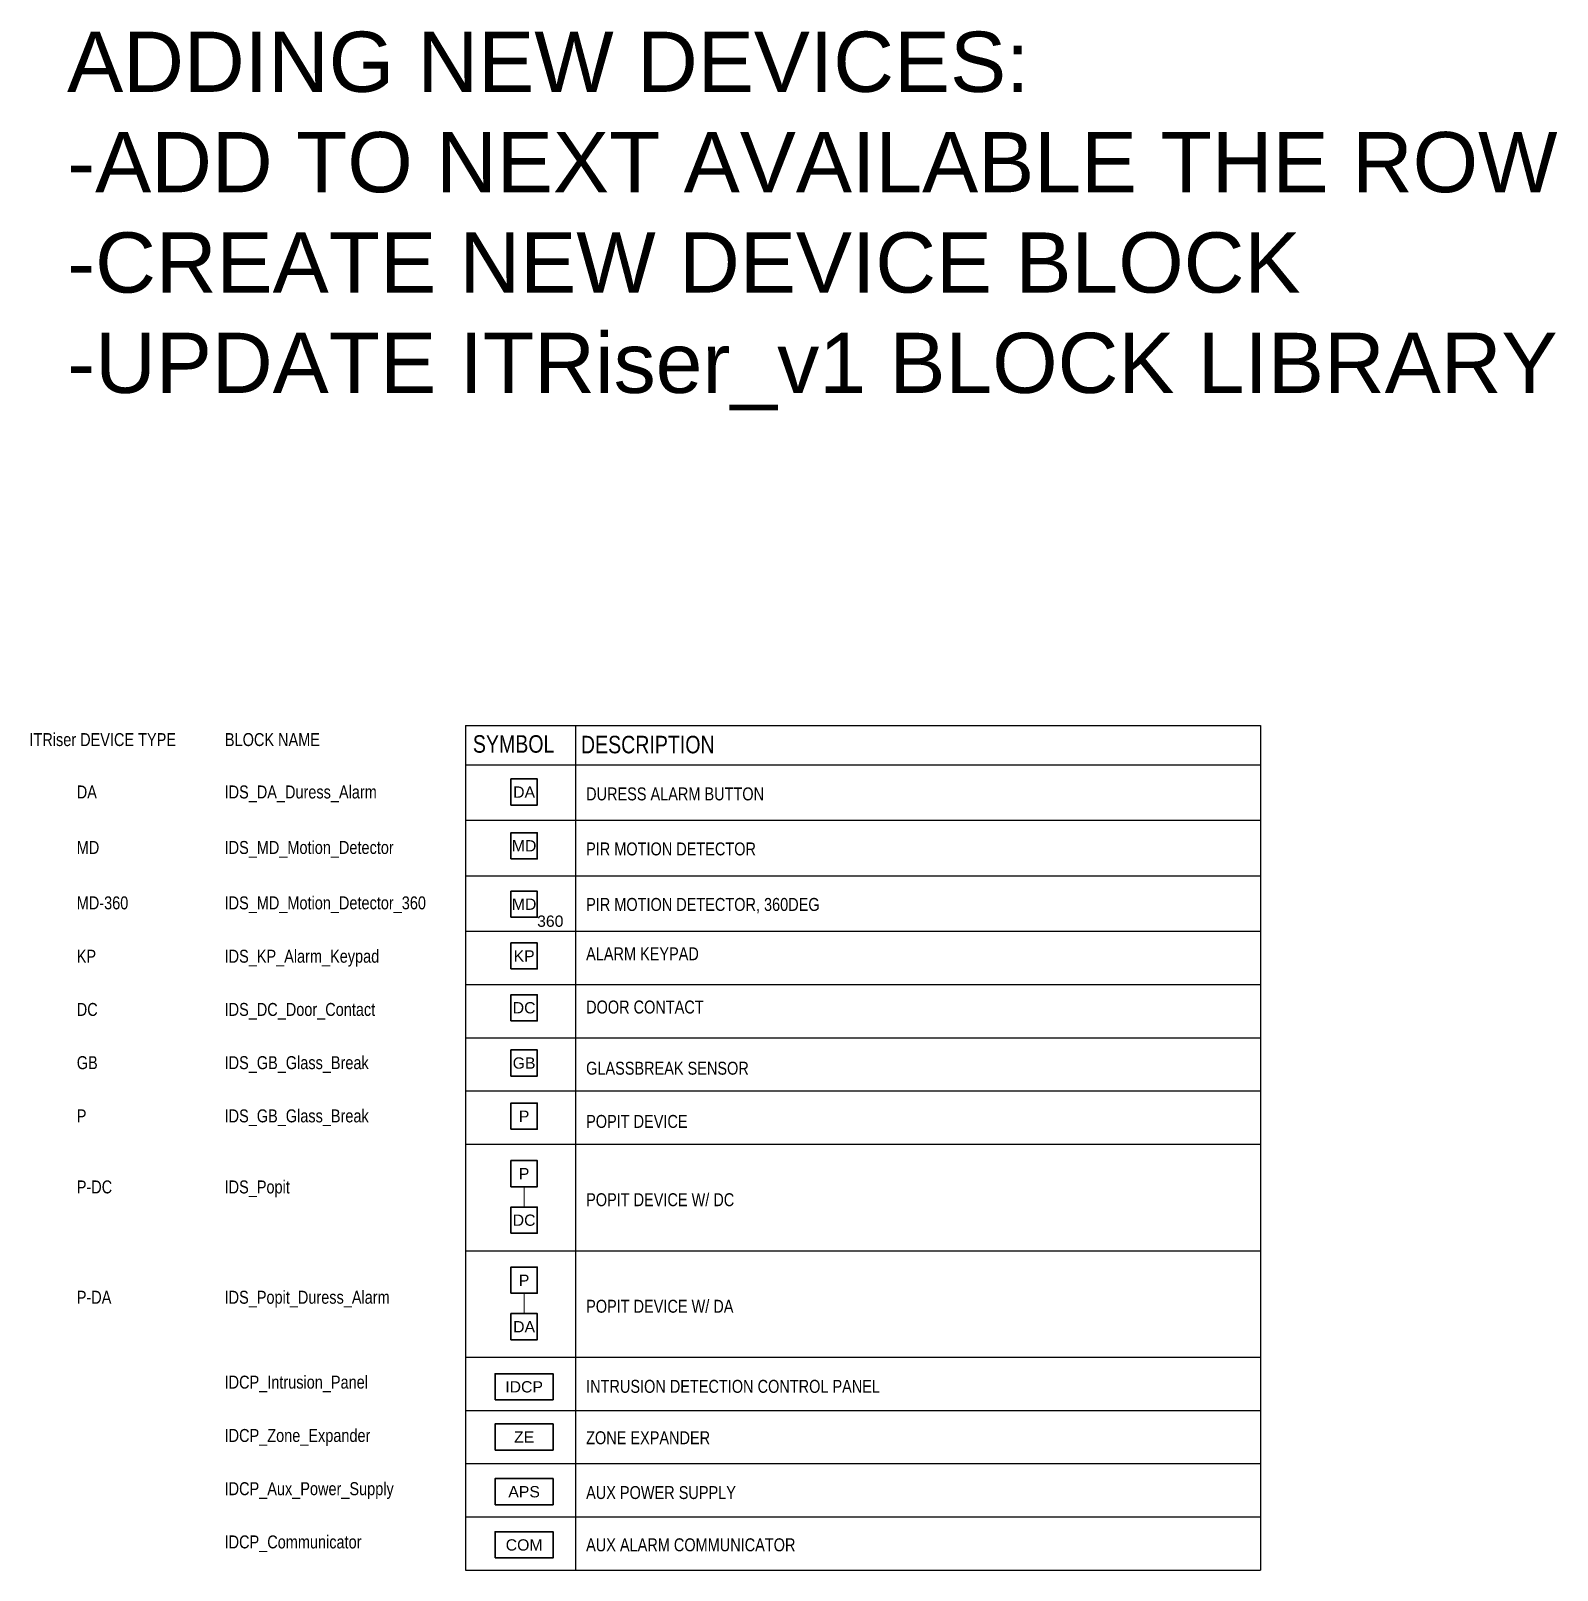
# Model space of a CAD drawing. Header units: inches. Extents: x 26 to 183, y 56 to 129.
# Drawn here: x 88.94 to 101.62, y 104.55 to 117.33 of the extents above; entities that cross this region are included whole.
import ezdxf
from ezdxf.enums import TextEntityAlignment as Align

# ---------------------------------------------------------------- set-up
doc = ezdxf.new("R2010")
doc.units = ezdxf.units.IN
doc.header["$MEASUREMENT"] = 0
doc.set_wipeout_variables(frame=1)
for name, color, linetype, lineweight in [('E-SEC-WIRE', 6, 'Continuous', 18), ('E-SERT-ACS', 23, 'Continuous', 30), ('E-SERT-IDS', 1, 'Continuous', 30), ('S-ANNO-LEGN', 3, 'Continuous', 25)]:
    doc.layers.add(name, color=color, linetype=linetype, lineweight=lineweight)
doc.styles.add('MtXpl_Arial_Narrow', font='arial.ttf')
doc.styles.add('ROMANS', font='arial.ttf', dxfattribs={"height": 0.0935})

msp = doc.modelspace()

# ---------------------------------------------------------------- texts
at = {"layer": 'E-SERT-ACS', "color": 0, "insert": (89.24, 117.323), "char_height": 0.5, "width": 14.68259, "attachment_point": 1, "style": 'MtXpl_Arial_Narrow'}
msp.add_mtext('{\\fArial|b0|i0|c238|p34;ADDING NEW DEVICES:\\P-ADD TO NEXT AVAILABLE THE ROW\\P-CREATE NEW DEVICE BLOCK}\\P{\\fArial|b0|i0|c238|p34;-UPDATE ITRiser_v1 BLOCK LIBRARY}', dxfattribs=at)
at = {"layer": 'S-ANNO-LEGN', "style": 'ROMANS', "width": 0.8}
for s, height, p in [('ITRiser DEVICE TYPE', 0.10771, (88.927, 111.444)), ('BLOCK NAME', 0.1077, (90.551, 111.444)), ('DA', 0.1077, (89.32, 111.009)), ('IDS_DA_Duress_Alarm', 0.10771, (90.548, 111.009)), ('DURESS ALARM BUTTON', 0.10771, (93.551, 110.993)), ('MD', 0.1077, (89.32, 110.548)), ('IDS_MD_Motion_Detector', 0.10771, (90.548, 110.548)), ('PIR MOTION DETECTOR', 0.10771, (93.551, 110.536)), ('MD-360', 0.1077, (89.32, 110.088)), ('IDS_MD_Motion_Detector_360', 0.10771, (90.548, 110.088)), ('PIR MOTION DETECTOR, 360DEG', 0.10771, (93.551, 110.075)), ('KP', 0.1077, (89.32, 109.645)), ('IDS_KP_Alarm_Keypad', 0.10771, (90.548, 109.645)), ('ALARM KEYPAD', 0.10771, (93.551, 109.665)), ('DC', 0.1077, (89.32, 109.203)), ('IDS_DC_Door_Contact', 0.10771, (90.548, 109.203)), ('DOOR CONTACT', 0.10771, (93.551, 109.223)), ('GB', 0.1077, (89.32, 108.761)), ('IDS_GB_Glass_Break', 0.10771, (90.548, 108.761)), ('GLASSBREAK SENSOR', 0.10771, (93.551, 108.715)), ('P', 0.108, (89.32, 108.319)), ('IDS_GB_Glass_Break', 0.10771, (90.548, 108.319)), ('POPIT DEVICE', 0.10771, (93.551, 108.273)), ('P-DC', 0.1077, (89.32, 107.729)), ('IDS_Popit', 0.1077, (90.548, 107.729)), ('POPIT DEVICE W/ DC', 0.10771, (93.551, 107.623)), ('P-DA', 0.1077, (89.32, 106.813)), ('IDS_Popit_Duress_Alarm', 0.10771, (90.548, 106.813)), ('POPIT DEVICE W/ DA', 0.10771, (93.551, 106.738)), ('IDCP_Intrusion_Panel', 0.10771, (90.548, 106.108)), ('INTRUSION DETECTION CONTROL PANEL', 0.10771, (93.551, 106.073)), ('IDCP_Zone_Expander', 0.10771, (90.548, 105.665)), ('ZONE EXPANDER', 0.10771, (93.551, 105.646)), ('IDCP_Aux_Power_Supply', 0.10771, (90.548, 105.223)), ('AUX POWER SUPPLY', 0.10771, (93.551, 105.191)), ('IDCP_Communicator', 0.10771, (90.548, 104.781)), ('AUX ALARM COMMUNICATOR', 0.10771, (93.551, 104.757))]:
    msp.add_text(s, height=height, dxfattribs=at).set_placement(p, align=Align.MIDDLE_LEFT)
msp.add_text('SYMBOL', height=0.1454, dxfattribs=at).set_placement((92.949, 111.335), align=Align.CENTER)
msp.add_text('DESCRIPTION', height=0.14541, dxfattribs=at).set_placement((93.508, 111.33))

# ---------------------------------------------------------------- blocks, each defined once
blk = doc.blocks.new('IDS_DA_Duress_Alarm')
blk.add_wipeout([(-0.109, 0), (-0.109, -0.217), (0.109, -0.217), (0.109, 0)]).dxf.layer = 'E-SERT-ACS'
at = {"layer": 'E-SERT-ACS', "color": 0, "linetype": 'ByBlock', "lineweight": -2}
blk.add_lwpolyline([(-0.109, -0.217), (0.109, -0.217), (0.109, 0), (-0.109, 0)], close=True, dxfattribs=at)
at = {"layer": 'E-SERT-ACS', "color": 7, "style": 'MtXpl_Arial_Narrow', "flags": 8}
blk.add_attdef('MODELNO.', text='', height=0.0938, dxfattribs=at).set_placement((0.109, 0), align=Align.BOTTOM_LEFT)
blk.add_attdef('DEVICE_TYPE', text='', height=0.0938, dxfattribs=at).set_placement((0, -0.109), align=Align.MIDDLE)
blk = doc.blocks.new('IDS_DC_Door_Contact')
blk.add_wipeout([(-0.109, 0), (-0.109, -0.217), (0.109, -0.217), (0.109, 0)]).dxf.layer = 'E-SERT-ACS'
at = {"layer": 'E-SERT-ACS', "color": 0, "linetype": 'ByBlock', "lineweight": -2}
blk.add_lwpolyline([(-0.109, -0.217), (0.109, -0.217), (0.109, 0), (-0.109, 0)], close=True, dxfattribs=at)
at = {"layer": 'E-SERT-ACS', "color": 7, "style": 'MtXpl_Arial_Narrow', "flags": 8}
blk.add_attdef('MODELNO.', text='', height=0.0938, dxfattribs=at).set_placement((0.109, 0), align=Align.BOTTOM_LEFT)
blk.add_attdef('DEVICE_TYPE', text='', height=0.0938, dxfattribs=at).set_placement((0, -0.109), align=Align.MIDDLE)
blk = doc.blocks.new('IDS_GB_Glass_Break')
blk.add_wipeout([(-0.109, 0), (-0.109, -0.217), (0.109, -0.217), (0.109, 0)]).dxf.layer = 'E-SERT-ACS'
at = {"layer": 'E-SERT-ACS', "color": 0, "linetype": 'ByBlock', "lineweight": -2}
blk.add_lwpolyline([(-0.109, -0.217), (0.109, -0.217), (0.109, 0), (-0.109, 0)], close=True, dxfattribs=at)
at = {"layer": 'E-SERT-ACS', "color": 7, "style": 'MtXpl_Arial_Narrow', "flags": 8}
blk.add_attdef('MODELNO.', text='', height=0.0938, dxfattribs=at).set_placement((0.109, 0), align=Align.BOTTOM_LEFT)
blk.add_attdef('DEVICE_TYPE', text='', height=0.0938, dxfattribs=at).set_placement((0, -0.109), align=Align.MIDDLE)
blk = doc.blocks.new('IDS_KP_Alarm_Keypad')
blk.add_wipeout([(-0.109, 0), (-0.109, -0.217), (0.109, -0.217), (0.109, 0)]).dxf.layer = 'E-SERT-ACS'
at = {"layer": 'E-SERT-ACS', "color": 0, "linetype": 'ByBlock', "lineweight": -2}
blk.add_lwpolyline([(-0.109, -0.217), (0.109, -0.217), (0.109, 0), (-0.109, 0)], close=True, dxfattribs=at)
at = {"layer": 'E-SERT-ACS', "color": 7, "style": 'MtXpl_Arial_Narrow', "flags": 8}
blk.add_attdef('MODELNO.', text='', height=0.0938, dxfattribs=at).set_placement((0.109, 0), align=Align.BOTTOM_LEFT)
blk.add_attdef('DEVICE_TYPE', text='', height=0.0938, dxfattribs=at).set_placement((0, -0.109), align=Align.MIDDLE)
blk = doc.blocks.new('IDS_MD_Motion_Detector_360')
blk.add_wipeout([(-0.109, 0), (-0.109, -0.217), (0.109, -0.217), (0.109, 0)]).dxf.layer = 'E-SERT-ACS'
at = {"layer": 'E-SERT-ACS', "color": 0, "linetype": 'ByBlock', "lineweight": -2}
blk.add_lwpolyline([(-0.109, -0.217), (0.109, -0.217), (0.109, 0), (-0.109, 0)], close=True, dxfattribs=at)
at = {"layer": 'E-SERT-ACS', "color": 7, "style": 'MtXpl_Arial_Narrow', "flags": 8}
for tag, p in [('MODELNO.', (0.109, 0)), ('TYPE', (0.109, -0.324))]:
    blk.add_attdef(tag, text='', height=0.0938, dxfattribs=at).set_placement(p, align=Align.BOTTOM_LEFT)
blk.add_attdef('DEVICE_TYPE', text='', height=0.0938, dxfattribs=at).set_placement((0, -0.109), align=Align.MIDDLE)
blk = doc.blocks.new('IDS_MD_Motion_Detector')
blk.add_wipeout([(-0.109, 0), (-0.109, -0.217), (0.109, -0.217), (0.109, 0)]).dxf.layer = 'E-SERT-ACS'
at = {"layer": 'E-SERT-ACS', "color": 0, "linetype": 'ByBlock', "lineweight": -2}
blk.add_lwpolyline([(-0.109, -0.217), (0.109, -0.217), (0.109, 0), (-0.109, 0)], close=True, dxfattribs=at)
at = {"layer": 'E-SERT-ACS', "color": 7, "style": 'MtXpl_Arial_Narrow', "flags": 8}
blk.add_attdef('MODELNO.', text='', height=0.0938, dxfattribs=at).set_placement((0.109, 0), align=Align.BOTTOM_LEFT)
blk.add_attdef('DEVICE_TYPE', text='', height=0.0938, dxfattribs=at).set_placement((0, -0.109), align=Align.MIDDLE)
blk = doc.blocks.new('IDCP_Intrusion_Panel')
blk.add_wipeout([(-0.241, 0), (-0.241, -0.217), (0.241, -0.217), (0.241, 0)])
at = {"color": 0, "linetype": 'ByBlock', "lineweight": -2}
blk.add_lwpolyline([(-0.241, -0.217), (0.241, -0.217), (0.241, 0), (-0.241, 0)], close=True, dxfattribs=at)
at = {"layer": 'E-SERT-ACS', "color": 7, "style": 'MtXpl_Arial_Narrow', "flags": 8}
blk.add_attdef('MODELNO.', text='', height=0.0938, dxfattribs=at).set_placement((0.241, 0), align=Align.BOTTOM_LEFT)
blk.add_attdef('DEVICE_TYPE', text='', height=0.0938, dxfattribs=at).set_placement((0, -0.109), align=Align.MIDDLE)
blk = doc.blocks.new('IDCP_Aux_Power_Supply')
blk.add_wipeout([(-0.241, 0), (-0.241, -0.217), (0.241, -0.217), (0.241, 0)])
at = {"color": 0, "linetype": 'ByBlock', "lineweight": -2}
blk.add_lwpolyline([(-0.241, -0.217), (0.241, -0.217), (0.241, 0), (-0.241, 0)], close=True, dxfattribs=at)
at = {"layer": 'E-SERT-ACS', "color": 7, "style": 'MtXpl_Arial_Narrow', "flags": 8}
blk.add_attdef('MODELNO.', text='', height=0.0938, dxfattribs=at).set_placement((0.241, 0), align=Align.BOTTOM_LEFT)
blk.add_attdef('DEVICE_TYPE', text='', height=0.0938, dxfattribs=at).set_placement((0, -0.109), align=Align.MIDDLE)
blk = doc.blocks.new('IDS_Popit')
blk.add_wipeout([(-0.109, 0), (-0.109, -0.217), (0.109, -0.217), (0.109, 0)]).dxf.layer = 'E-SERT-ACS'
at = {"layer": 'E-SERT-ACS', "color": 0, "linetype": 'ByBlock', "lineweight": -2}
blk.add_lwpolyline([(-0.109, -0.217), (0.109, -0.217), (0.109, 0), (-0.109, 0)], close=True, dxfattribs=at)
at = {"layer": 'E-SERT-ACS', "color": 7, "style": 'MtXpl_Arial_Narrow', "flags": 8}
blk.add_attdef('MODELNO.', text='', height=0.0938, dxfattribs=at).set_placement((0.109, 0), align=Align.BOTTOM_LEFT)
blk.add_attdef('DEVICE_TYPE', text='', height=0.0938, dxfattribs=at).set_placement((0, -0.109), align=Align.MIDDLE)
blk = doc.blocks.new('IDS_Popit_Door_Contact')
at = {"layer": 'E-SERT-IDS'}
ref = blk.add_blockref('IDS_Popit', (0, 0), dxfattribs=at)
ref.add_attrib('DEVICE_TYPE', 'P', dxfattribs={"layer": 'E-SERT-ACS', "color": 7, "height": 0.0938, "style": 'MtXpl_Arial_Narrow'}).set_placement((0, -0.109), align=Align.MIDDLE)
ref = blk.add_blockref('IDS_DC_Door_Contact', (0, -0.386), dxfattribs=at)
ref.add_attrib('DEVICE_TYPE', 'DC', dxfattribs={"layer": 'E-SERT-ACS', "color": 7, "height": 0.0938, "style": 'MtXpl_Arial_Narrow'}).set_placement((0, -0.495), align=Align.MIDDLE)
at = {"layer": 'E-SEC-WIRE'}
blk.add_line((0, -0.217), (0, -0.386), dxfattribs=at)
blk = doc.blocks.new('IDS_Popit_Duress_Alarm')
at = {"layer": 'E-SERT-IDS'}
ref = blk.add_blockref('IDS_Popit', (0, 0), dxfattribs=at)
ref.add_attrib('DEVICE_TYPE', 'P', dxfattribs={"layer": 'E-SERT-ACS', "color": 7, "height": 0.0938, "style": 'MtXpl_Arial_Narrow'}).set_placement((0, -0.109), align=Align.MIDDLE)
at = {"layer": 'E-SEC-WIRE'}
blk.add_line((0, -0.217), (0, -0.386), dxfattribs=at)
at = {"layer": 'E-SERT-IDS'}
ref = blk.add_blockref('IDS_DA_Duress_Alarm', (0, -0.386), dxfattribs=at)
ref.add_attrib('DEVICE_TYPE', 'DA', dxfattribs={"layer": 'E-SERT-ACS', "color": 7, "height": 0.0938, "style": 'MtXpl_Arial_Narrow'}).set_placement((0, -0.495), align=Align.MIDDLE)
blk = doc.blocks.new('IDCP_Communicator')
blk.add_wipeout([(-0.241, 0), (-0.241, -0.217), (0.241, -0.217), (0.241, 0)])
at = {"color": 0, "linetype": 'ByBlock', "lineweight": -2}
blk.add_lwpolyline([(-0.241, -0.217), (0.241, -0.217), (0.241, 0), (-0.241, 0)], close=True, dxfattribs=at)
at = {"layer": 'E-SERT-ACS', "color": 7, "style": 'MtXpl_Arial_Narrow', "flags": 8}
blk.add_attdef('MODELNO.', text='', height=0.0938, dxfattribs=at).set_placement((0.241, 0), align=Align.BOTTOM_LEFT)
blk.add_attdef('DEVICE_TYPE', text='', height=0.0938, dxfattribs=at).set_placement((0, -0.109), align=Align.MIDDLE)
blk = doc.blocks.new('IDCP_Zone_Expander')
blk.add_wipeout([(-0.241, 0), (-0.241, -0.217), (0.241, -0.217), (0.241, 0)])
at = {"color": 0, "linetype": 'ByBlock', "lineweight": -2}
blk.add_lwpolyline([(-0.241, -0.217), (0.241, -0.217), (0.241, 0), (-0.241, 0)], close=True, dxfattribs=at)
at = {"layer": 'E-SERT-ACS', "color": 7, "style": 'MtXpl_Arial_Narrow', "flags": 8}
blk.add_attdef('MODELNO.', text='', height=0.0938, dxfattribs=at).set_placement((0.241, 0), align=Align.BOTTOM_LEFT)
blk.add_attdef('DEVICE_TYPE', text='', height=0.0938, dxfattribs=at).set_placement((0, -0.109), align=Align.MIDDLE)

# ---------------------------------------------------------------- linework, layer by layer
at = {"layer": 'S-ANNO-LEGN', "linetype": 'Continuous'}
for p, q in [((92.549, 111.561), (99.152, 111.561)), ((92.549, 111.561), (92.549, 104.546)), ((93.464, 111.561), (93.464, 104.546)), ((99.152, 111.561), (99.152, 104.546))]:
    msp.add_line(p, q, dxfattribs=at)
at = {"layer": 'S-ANNO-LEGN'}
for p, q in [((92.549, 111.234), (99.152, 111.234)), ((92.549, 110.774), (99.152, 110.774)), ((92.549, 110.313), (99.152, 110.313)), ((92.549, 109.853), (99.152, 109.853)), ((92.549, 109.411), (99.152, 109.411)), ((92.549, 108.968), (99.152, 108.968)), ((92.549, 108.526), (99.152, 108.526)), ((92.549, 108.084), (99.152, 108.084)), ((92.549, 107.199), (99.152, 107.199)), ((92.549, 106.315), (99.152, 106.315)), ((92.549, 106.315), (99.152, 106.315)), ((92.549, 105.873), (99.152, 105.873)), ((92.549, 105.431), (99.152, 105.431)), ((92.549, 104.988), (99.152, 104.988)), ((92.549, 104.546), (99.152, 104.546))]:
    msp.add_line(p, q, dxfattribs=at)

# ---------------------------------------------------------------- block references
at = {"layer": 'E-SERT-ACS'}
for name, p in [('IDS_Popit_Door_Contact', (93.036, 107.948)), ('IDS_Popit_Duress_Alarm', (93.036, 107.063))]:
    msp.add_blockref(name, p, dxfattribs=at)
at = {"layer": 'E-SERT-IDS'}
ref = msp.add_blockref('IDS_DA_Duress_Alarm', (93.036, 111.117), dxfattribs=at)
ref.add_attrib('DEVICE_TYPE', 'DA', dxfattribs={"layer": 'E-SERT-ACS', "color": 7, "height": 0.0938, "style": 'MtXpl_Arial_Narrow'}).set_placement((93.036, 111.008), align=Align.MIDDLE)
ref = msp.add_blockref('IDS_MD_Motion_Detector', (93.036, 110.67), dxfattribs=at)
ref.add_attrib('DEVICE_TYPE', 'MD', dxfattribs={"layer": 'E-SERT-ACS', "color": 7, "height": 0.0938, "style": 'MtXpl_Arial_Narrow'}).set_placement((93.036, 110.562), align=Align.MIDDLE)
ref = msp.add_blockref('IDS_KP_Alarm_Keypad', (93.036, 109.756), dxfattribs=at)
ref.add_attrib('DEVICE_TYPE', 'KP', dxfattribs={"layer": 'E-SERT-ACS', "color": 7, "height": 0.0938, "style": 'MtXpl_Arial_Narrow'}).set_placement((93.036, 109.647), align=Align.MIDDLE)
ref = msp.add_blockref('IDS_DC_Door_Contact', (93.036, 109.325), dxfattribs=at)
ref.add_attrib('DEVICE_TYPE', 'DC', dxfattribs={"layer": 'E-SERT-ACS', "color": 7, "height": 0.0938, "style": 'MtXpl_Arial_Narrow'}).set_placement((93.036, 109.217), align=Align.MIDDLE)
ref = msp.add_blockref('IDS_GB_Glass_Break', (93.036, 108.867), dxfattribs=at)
ref.add_attrib('DEVICE_TYPE', 'GB', dxfattribs={"layer": 'E-SERT-ACS', "color": 7, "height": 0.0938, "style": 'MtXpl_Arial_Narrow'}).set_placement((93.036, 108.758), align=Align.MIDDLE)
ref = msp.add_blockref('IDS_Popit', (93.036, 108.425), dxfattribs=at)
ref.add_attrib('DEVICE_TYPE', 'P', dxfattribs={"layer": 'E-SERT-ACS', "color": 7, "height": 0.0938, "style": 'MtXpl_Arial_Narrow'}).set_placement((93.036, 108.316), align=Align.MIDDLE)
ref = msp.add_blockref('IDCP_Intrusion_Panel', (93.036, 106.178), dxfattribs=at)
ref.add_attrib('DEVICE_TYPE', 'IDCP', dxfattribs={"layer": 'E-SERT-ACS', "color": 7, "height": 0.0938, "style": 'MtXpl_Arial_Narrow'}).set_placement((93.036, 106.069), align=Align.MIDDLE)
ref = msp.add_blockref('IDCP_Zone_Expander', (93.036, 105.761), dxfattribs=at)
ref.add_attrib('DEVICE_TYPE', 'ZE', dxfattribs={"layer": 'E-SERT-ACS', "color": 7, "height": 0.0938, "style": 'MtXpl_Arial_Narrow'}).set_placement((93.036, 105.652), align=Align.MIDDLE)
ref = msp.add_blockref('IDCP_Aux_Power_Supply', (93.036, 105.307), dxfattribs=at)
ref.add_attrib('DEVICE_TYPE', 'APS', dxfattribs={"layer": 'E-SERT-ACS', "color": 7, "height": 0.0938, "style": 'MtXpl_Arial_Narrow'}).set_placement((93.036, 105.198), align=Align.MIDDLE)
ref = msp.add_blockref('IDCP_Communicator', (93.036, 104.865), dxfattribs=at)
ref.add_attrib('DEVICE_TYPE', 'COM', dxfattribs={"layer": 'E-SERT-ACS', "color": 7, "height": 0.0938, "style": 'MtXpl_Arial_Narrow'}).set_placement((93.036, 104.756), align=Align.MIDDLE)

msp.set_redraw_order([(e.dxf.handle, doc.entitydb.next_handle()) for e in msp.query("TEXT MTEXT ATTDEF DIMENSION ARC_DIMENSION")])  # texts and dimensions are drawn at this point

# ---------------------------------------------------------------- next in the draw order: block references
at = {"layer": 'E-SERT-IDS'}
ref = msp.add_blockref('IDS_MD_Motion_Detector_360', (93.036, 110.185), dxfattribs=at)
ref.add_attrib('TYPE', '360', dxfattribs={"layer": 'E-SERT-ACS', "color": 7, "height": 0.0938, "style": 'MtXpl_Arial_Narrow'}).set_placement((93.144, 109.861), align=Align.BOTTOM_LEFT)
ref.add_attrib('DEVICE_TYPE', 'MD', dxfattribs={"layer": 'E-SERT-ACS', "color": 7, "height": 0.0938, "style": 'MtXpl_Arial_Narrow'}).set_placement((93.036, 110.077), align=Align.MIDDLE)

doc.saveas('drawing.dxf')
